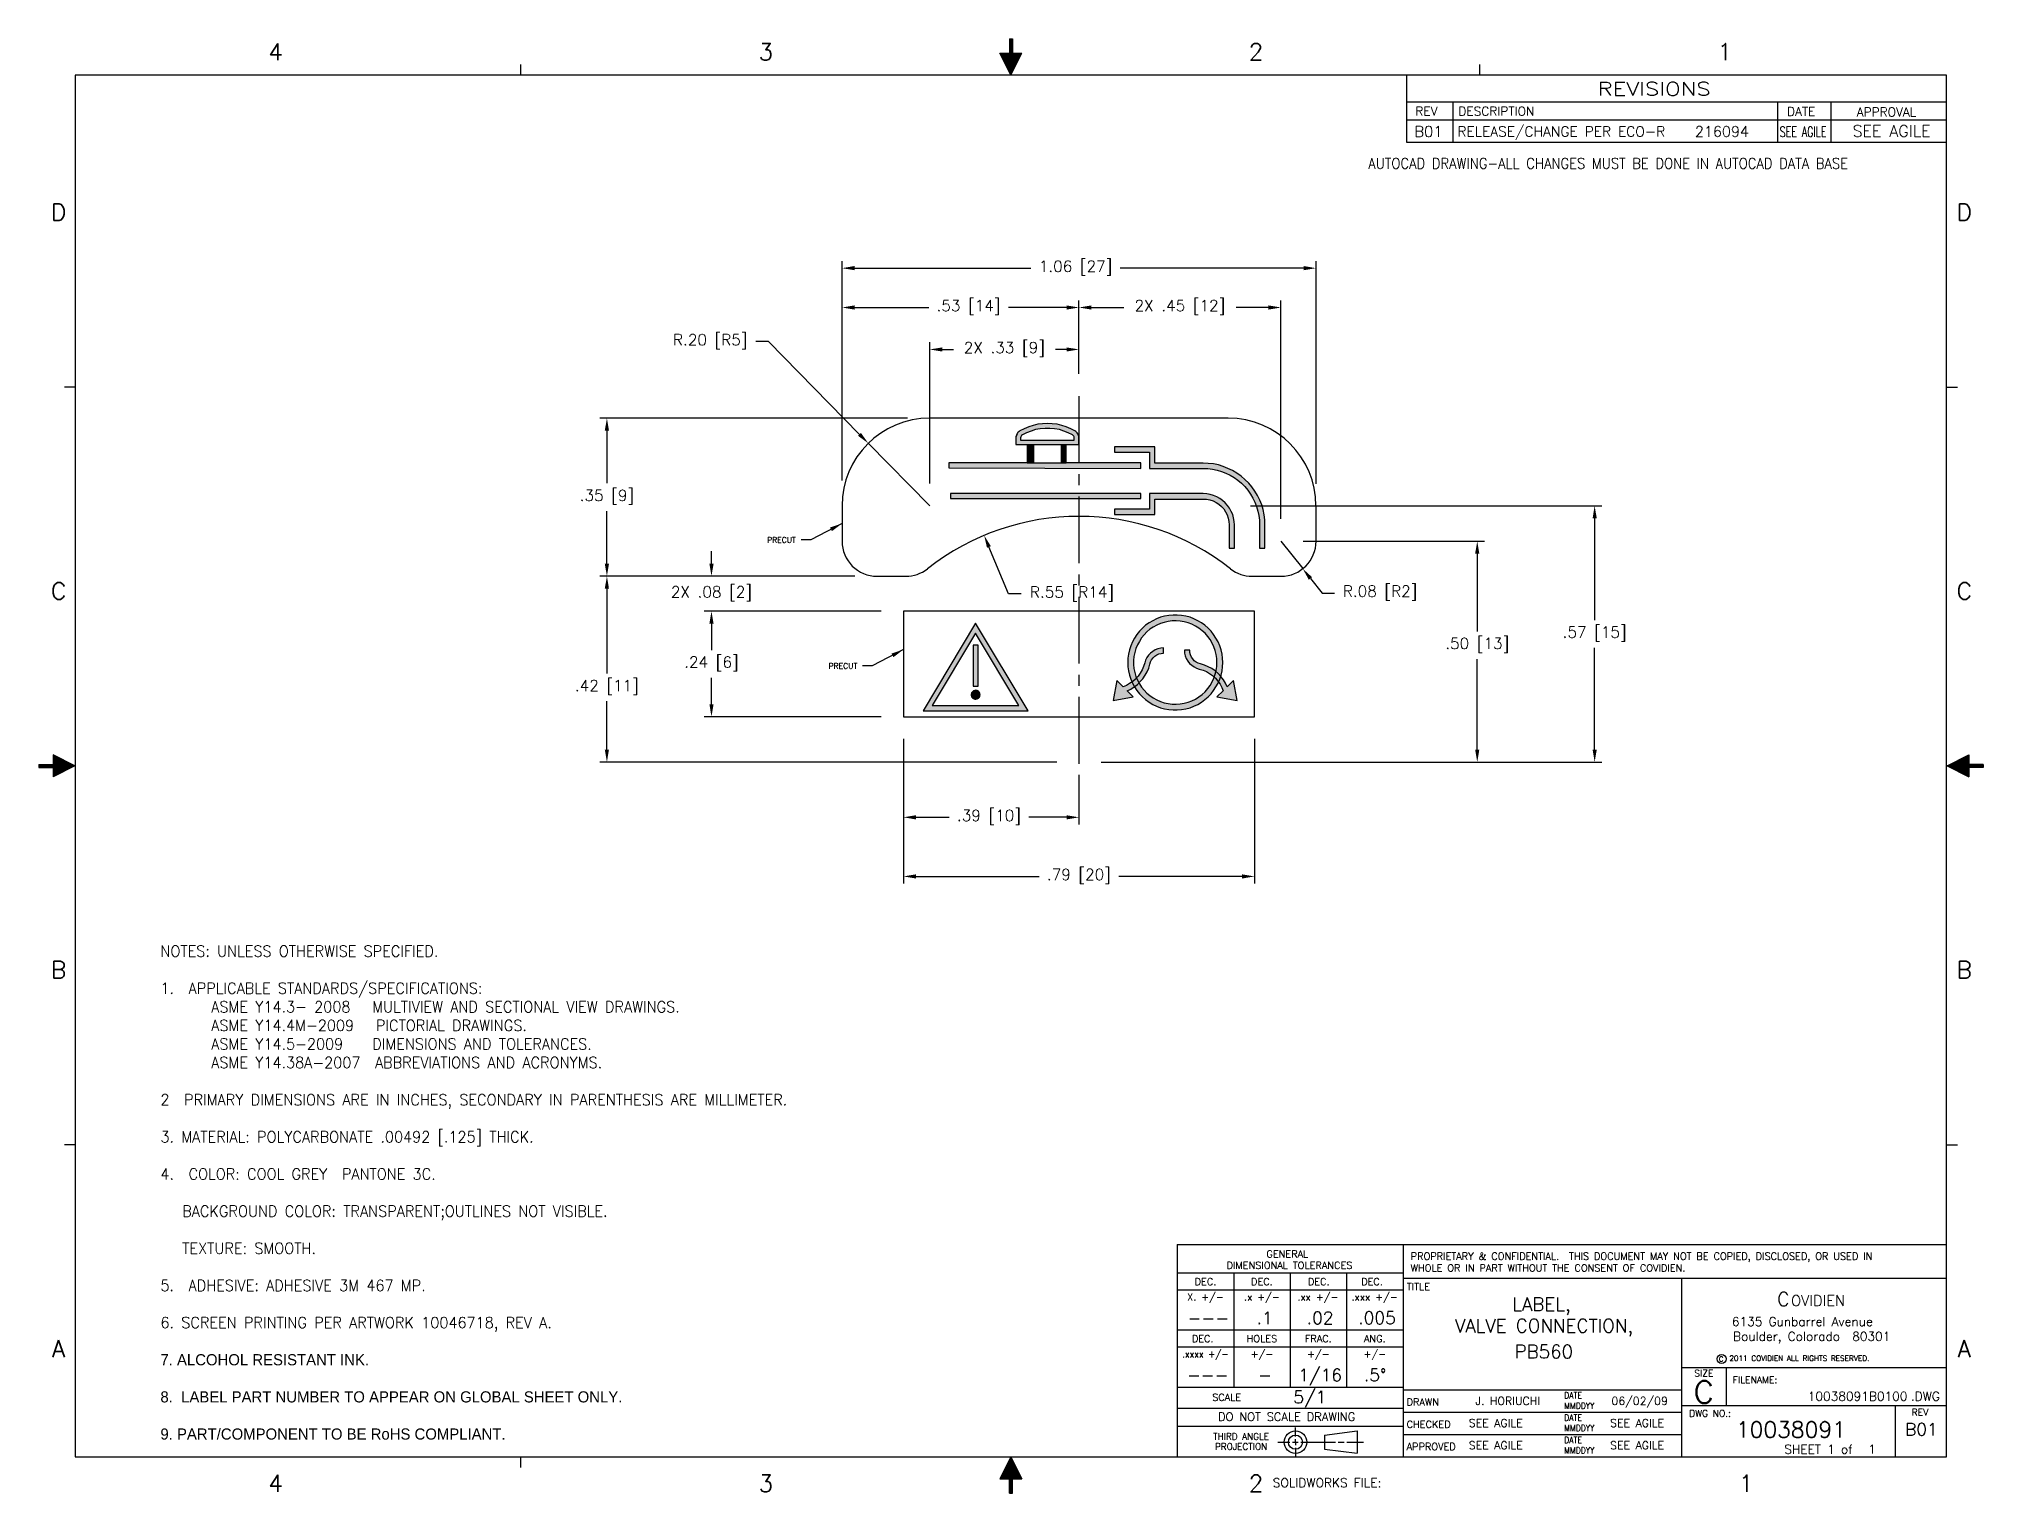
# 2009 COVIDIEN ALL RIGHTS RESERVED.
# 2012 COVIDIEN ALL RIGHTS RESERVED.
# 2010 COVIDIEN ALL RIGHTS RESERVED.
# Model space of a CAD drawing. Extents: x 0.1 to 21.9, y 0.3 to 16.7.
import ezdxf
from ezdxf.enums import TextEntityAlignment as Align

# ---------------------------------------------------------------- set-up
doc = ezdxf.new("R2010")
doc.units = 0
doc.header["$MEASUREMENT"] = 0
doc.header["$PDMODE"] = 2
doc.linetypes.add('CENTER2', pattern=[1.125, 0.75, -0.125, 0.125, -0.125])
doc.layers.get('0').update_dxf_attribs({"linetype": 'CONTINUOUS'})
doc.layers.get('Defpoints').update_dxf_attribs({"linetype": 'CONTINUOUS'})
for name, color, linetype in [('BRDR', 5, 'CONTINUOUS'), ('DIM', 7, 'CONTINUOUS'), ('H', 7, 'CONTINUOUS'), ('Notes', 7, 'CONTINUOUS'), ('OBJECT', 4, 'CONTINUOUS'), ('P', 7, 'CONTINUOUS'), ('Solidworks', 7, 'CONTINUOUS')]:
    doc.layers.add(name, color=color, linetype=linetype)
doc.styles.add('ROMANS', font='ROMANS.SHX')
doc.styles.add('SIMPLEX', font='SIMPLEX')
doc.styles.get("Standard").update_dxf_attribs({"font": 'ROMANS.SHX'})
doc.dimstyles.get("Standard").update_dxf_attribs({"dimtxt": 0.18, "dimasz": 0.18, "dimexe": 0.18, "dimexo": 0.0625, "dimgap": 0.09, "dimtad": 0, "dimtih": 1, "dimtoh": 1, "dimdec": 4, "dimzin": 0, "dimdsep": 46, "dimtxsty": 'Standard', "dimcen": 0.09, "dimadec": 0, "dimazin": 0, "dimtfac": 1, "dimtdec": 4, "dimtofl": 0, "dimtmove": 0, "dimatfit": 3, "dimfxl": 0, "dimtolj": 1, "dimtzin": 0, "dimarcsym": 0})

msp = doc.modelspace()

# ---------------------------------------------------------------- texts
at = {"char_height": 0.0625, "attachment_point": 6, "style": 'ROMANS'}
for insert in [(8.587, 11.036), (9.276, 9.622)]:
    msp.add_mtext('\\A1;PRECUT', dxfattribs=dict(at, insert=insert))
at = {"color": 7, "linetype": 'Continuous', "insert": (1.457, 6.485), "char_height": 0.12, "attachment_point": 1, "style": 'ROMANS'}
msp.add_mtext('{\\Fromans|c0;\\H1.0417x;\\W0.95;\\C256;NOTES: UNLESS OTHERWISE SPECIFIED.\\P\\P1.  APPLICABLE STANDARDS/SPECIFICATIONS:\\P       ASME Y14.3- 2008   MULTIVIEW AND SECTIONAL VIEW DRAWINGS.\\P       ASME Y14.4M-2009   PICTORIAL DRAWINGS.\\P       ASME Y14.5-2009    DIMENSIONS AND TOLERANCES.\\P       ASME Y14.38A-2007  ABBREVIATIONS AND ACRONYMS.\\P\\P2  PRIMARY DIMENSIONS ARE IN INCHES, SECONDARY IN PARENTHESIS ARE MILLIMETER.\\P\\P3. MATERIAL: POLYCARBONATE .00492 [.125] THICK.\\P\\P4.  COLOR: COOL GREY  PANTONE 3C.\\P\\P   BACKGROUND COLOR: TRANSPARENT;OUTLINES NOT VISIBLE.  \\P   \\P   TEXTURE: SMOOTH.\\P\\P5.  ADHESIVE: ADHESIVE 3M 467 MP.\\P\\P6. SCREEN PRINTING PER ARTWORK 10046718, REV A.\\P\\Fq:\\fonts\\romans|c0;\\W1;\\P7. ALCOHOL RESISTANT INK.\\P\\P8.  LABEL PART NUMBER TO APPEAR ON GLOBAL SHEET ONLY.\\P\\P9. PART/COMPONENT TO BE RoHS COMPLIANT.\\P\\P\\P\\H0.96x;      }', dxfattribs=at)

# ---------------------------------------------------------------- blocks, each defined once
blk = doc.blocks.new('*D5')
at = {"color": 0, "lineweight": -2}
for p, q in [((9.106, 11.701), (9.106, 14.165)), ((9.246, 14.085), (11.225, 14.085)), ((14.284, 14.085), (12.226, 14.085)), ((14.424, 11.667), (14.424, 14.165))]:
    blk.add_line(p, q, dxfattribs=at)
at = {"color": 0}
for points in [[(9.246, 14.109), (9.246, 14.062), (9.106, 14.085)], [(14.284, 14.109), (14.284, 14.062), (14.424, 14.085)]]:
    blk.add_solid(points, dxfattribs=at)
at = {"layer": 'Defpoints', "color": 0}
for p in [(14.424, 14.085), (9.106, 11.451), (14.424, 11.417)]:
    blk.add_point(p, dxfattribs=at)
at = {"color": 0, "insert": (11.726, 14.085), "char_height": 0.125, "attachment_point": 5, "style": 'ROMANS'}
blk.add_mtext('\\A1;1.06 [27]', dxfattribs=at)
blk = doc.blocks.new('*D6')
at = {"color": 0, "lineweight": -2}
for p, q in [((10.974, 10.43), (10.754, 10.957)), ((11.114, 10.43), (10.974, 10.43))]:
    blk.add_line(p, q, dxfattribs=at)
at = {"color": 0}
blk.add_solid([(10.775, 10.966), (10.732, 10.947), (10.7, 11.086)], dxfattribs=at)
at = {"layer": 'Defpoints', "color": 0}
for p in [(10.7, 11.086), (11.764, 8.544)]:
    blk.add_point(p, dxfattribs=at)
at = {"color": 0, "insert": (11.686, 10.43), "char_height": 0.125, "attachment_point": 5, "style": 'ROMANS'}
blk.add_mtext('\\A1;R.55 [R14]', dxfattribs=at)
blk = doc.blocks.new('*D7')
at = {"color": 0, "lineweight": -2}
for p, q in [((14.03, 11.022), (14.274, 10.714)), ((14.361, 10.604), (14.491, 10.44)), ((14.491, 10.44), (14.631, 10.44))]:
    blk.add_line(p, q, dxfattribs=at)
at = {"color": 0}
blk.add_solid([(14.379, 10.618), (14.343, 10.589), (14.274, 10.714)], dxfattribs=at)
at = {"layer": 'Defpoints', "color": 0}
for p in [(14.03, 11.022), (14.274, 10.714)]:
    blk.add_point(p, dxfattribs=at)
at = {"color": 0, "insert": (15.143, 10.44), "char_height": 0.125, "attachment_point": 5, "style": 'ROMANS'}
blk.add_mtext('\\A1;R.08 [R2]', dxfattribs=at)
blk = doc.blocks.new('*D8')
at = {"color": 0, "lineweight": -2}
for p, q in [((9.545, 10.236), (7.56, 10.236)), ((7.64, 10.096), (7.64, 9.8)), ((7.64, 9.193), (7.64, 9.49)), ((9.545, 9.053), (7.56, 9.053))]:
    blk.add_line(p, q, dxfattribs=at)
at = {"color": 0}
for points in [[(7.617, 10.096), (7.664, 10.096), (7.64, 10.236)], [(7.617, 9.193), (7.664, 9.193), (7.64, 9.053)]]:
    blk.add_solid(points, dxfattribs=at)
at = {"layer": 'Defpoints', "color": 0}
for p in [(7.64, 10.236), (9.795, 10.236), (9.795, 9.053)]:
    blk.add_point(p, dxfattribs=at)
at = {"color": 0, "insert": (7.64, 9.645), "char_height": 0.125, "attachment_point": 5, "style": 'ROMANS'}
blk.add_mtext('\\A1;.24 [6]', dxfattribs=at)
blk = doc.blocks.new('*D9')
at = {"color": 0, "lineweight": -2}
for p, q in [((9.795, 8.803), (9.795, 7.181)), ((13.734, 8.803), (13.734, 7.181)), ((9.935, 7.261), (11.316, 7.261)), ((13.594, 7.261), (12.21, 7.261))]:
    blk.add_line(p, q, dxfattribs=at)
at = {"color": 0}
for points in [[(9.935, 7.284), (9.935, 7.237), (9.795, 7.261)], [(13.594, 7.284), (13.594, 7.237), (13.734, 7.261)]]:
    blk.add_solid(points, dxfattribs=at)
at = {"layer": 'Defpoints', "color": 0}
for p in [(9.795, 9.053), (13.734, 9.053), (13.734, 7.261)]:
    blk.add_point(p, dxfattribs=at)
at = {"color": 0, "insert": (11.763, 7.261), "char_height": 0.125, "attachment_point": 5, "style": 'ROMANS'}
blk.add_mtext('\\A1;.79 [20]', dxfattribs=at)
blk = doc.blocks.new('*D10')
at = {"color": 0, "lineweight": -2}
for p, q in [((8.279, 13.261), (8.139, 13.261)), ((9.302, 12.22), (8.279, 13.261)), ((10.089, 11.418), (9.4, 12.12))]:
    blk.add_line(p, q, dxfattribs=at)
at = {"color": 0}
blk.add_solid([(9.318, 12.236), (9.285, 12.204), (9.4, 12.12)], dxfattribs=at)
at = {"layer": 'Defpoints', "color": 0}
for p in [(9.4, 12.12), (10.089, 11.418)]:
    blk.add_point(p, dxfattribs=at)
at = {"color": 0, "insert": (7.627, 13.261), "char_height": 0.125, "attachment_point": 5, "style": 'ROMANS'}
blk.add_mtext('\\A1;R.20 [R5]', dxfattribs=at)
blk = doc.blocks.new('*D11')
at = {"color": 0, "lineweight": -2}
for p, q in [((7.64, 10.769), (7.64, 10.909)), ((9.249, 10.629), (7.56, 10.629)), ((9.545, 10.236), (7.56, 10.236)), ((7.64, 10.096), (7.64, 9.956))]:
    blk.add_line(p, q, dxfattribs=at)
at = {"color": 0}
for points in [[(7.617, 10.769), (7.664, 10.769), (7.64, 10.629)], [(7.617, 10.096), (7.664, 10.096), (7.64, 10.236)]]:
    blk.add_solid(points, dxfattribs=at)
at = {"layer": 'Defpoints', "color": 0}
for p in [(7.64, 10.629), (9.499, 10.629), (9.795, 10.236)]:
    blk.add_point(p, dxfattribs=at)
at = {"color": 0, "insert": (7.64, 10.432), "char_height": 0.125, "attachment_point": 5, "style": 'ROMANS'}
blk.add_mtext('\\A1;2X .08 [2]', dxfattribs=at)
blk = doc.blocks.new('*D12')
at = {"color": 0, "lineweight": -2}
for p, q in [((9.106, 11.731), (9.106, 13.724)), ((9.246, 13.644), (10.078, 13.644)), ((11.624, 13.644), (10.972, 13.644)), ((11.764, 12.899), (11.764, 13.724))]:
    blk.add_line(p, q, dxfattribs=at)
at = {"color": 0}
for points in [[(9.246, 13.667), (9.246, 13.62), (9.106, 13.644)], [(11.624, 13.667), (11.624, 13.62), (11.764, 13.644)]]:
    blk.add_solid(points, dxfattribs=at)
at = {"layer": 'Defpoints', "color": 0}
for p in [(9.106, 13.644), (11.764, 12.649), (9.106, 11.481)]:
    blk.add_point(p, dxfattribs=at)
at = {"color": 0, "insert": (10.525, 13.644), "char_height": 0.125, "attachment_point": 5, "style": 'ROMANS'}
blk.add_mtext('\\A1;.53 [14]', dxfattribs=at)
blk = doc.blocks.new('*D13')
at = {"color": 0, "lineweight": -2}
for p, q in [((9.249, 10.629), (6.387, 10.629)), ((6.467, 10.489), (6.467, 9.536)), ((6.467, 8.684), (6.467, 9.226)), ((11.514, 8.544), (6.387, 8.544))]:
    blk.add_line(p, q, dxfattribs=at)
at = {"color": 0}
for points in [[(6.443, 10.489), (6.49, 10.489), (6.467, 10.629)], [(6.443, 8.684), (6.49, 8.684), (6.467, 8.544)]]:
    blk.add_solid(points, dxfattribs=at)
at = {"layer": 'Defpoints', "color": 0}
for p in [(9.499, 10.629), (6.467, 8.544), (11.764, 8.544)]:
    blk.add_point(p, dxfattribs=at)
at = {"color": 0, "insert": (6.467, 9.381), "char_height": 0.125, "attachment_point": 5, "style": 'ROMANS'}
blk.add_mtext('\\A1;.42 [11]', dxfattribs=at)
blk = doc.blocks.new('*D14')
at = {"color": 0, "lineweight": -2}
for p, q in [((9.839, 12.402), (6.387, 12.402)), ((6.467, 12.262), (6.467, 11.671)), ((6.467, 10.769), (6.467, 11.36)), ((9.124, 10.629), (6.387, 10.629))]:
    blk.add_line(p, q, dxfattribs=at)
at = {"color": 0}
for points in [[(6.443, 12.262), (6.49, 12.262), (6.467, 12.402)], [(6.443, 10.769), (6.49, 10.769), (6.467, 10.629)]]:
    blk.add_solid(points, dxfattribs=at)
at = {"layer": 'Defpoints', "color": 0}
for p in [(6.467, 12.402), (10.089, 12.402), (9.374, 10.629)]:
    blk.add_point(p, dxfattribs=at)
at = {"color": 0, "insert": (6.467, 11.515), "char_height": 0.125, "attachment_point": 5, "style": 'ROMANS'}
blk.add_mtext('\\A1;.35 [9]', dxfattribs=at)
blk = doc.blocks.new('*D15')
at = {"color": 0, "lineweight": -2}
for p, q in [((9.795, 8.803), (9.795, 7.844)), ((11.764, 8.294), (11.764, 7.844)), ((9.935, 7.924), (10.307, 7.924)), ((11.624, 7.924), (11.2, 7.924))]:
    blk.add_line(p, q, dxfattribs=at)
at = {"color": 0}
for points in [[(9.935, 7.947), (9.935, 7.9), (9.795, 7.924)], [(11.624, 7.947), (11.624, 7.9), (11.764, 7.924)]]:
    blk.add_solid(points, dxfattribs=at)
at = {"layer": 'Defpoints', "color": 0}
for p in [(9.795, 9.053), (11.764, 8.544), (11.764, 7.924)]:
    blk.add_point(p, dxfattribs=at)
at = {"color": 0, "insert": (10.754, 7.924), "char_height": 0.125, "attachment_point": 5, "style": 'ROMANS'}
blk.add_mtext('\\A1;.39 [10]', dxfattribs=at)
blk = doc.blocks.new('*D22')
at = {"color": 0, "lineweight": -2}
for p, q in [((14.28, 11.022), (16.313, 11.022)), ((16.233, 10.882), (16.233, 10.01)), ((16.233, 8.684), (16.233, 9.699)), ((12.014, 8.544), (16.313, 8.544))]:
    blk.add_line(p, q, dxfattribs=at)
at = {"color": 0}
for points in [[(16.209, 10.882), (16.256, 10.882), (16.233, 11.022)], [(16.209, 8.684), (16.256, 8.684), (16.233, 8.544)]]:
    blk.add_solid(points, dxfattribs=at)
at = {"layer": 'Defpoints', "color": 0}
for p in [(14.03, 11.022), (16.233, 11.022), (11.764, 8.544)]:
    blk.add_point(p, dxfattribs=at)
at = {"color": 0, "insert": (16.233, 9.854), "char_height": 0.125, "attachment_point": 5, "style": 'ROMANS'}
blk.add_mtext('\\A1;.50 [13]', dxfattribs=at)
blk = doc.blocks.new('*D23')
at = {"color": 0, "lineweight": -2}
for p, q in [((13.689, 11.418), (17.63, 11.418)), ((17.55, 11.278), (17.55, 10.136)), ((17.55, 8.684), (17.55, 9.826)), ((12.014, 8.544), (17.63, 8.544))]:
    blk.add_line(p, q, dxfattribs=at)
at = {"color": 0}
for points in [[(17.527, 11.278), (17.574, 11.278), (17.55, 11.418)], [(17.527, 8.684), (17.574, 8.684), (17.55, 8.544)]]:
    blk.add_solid(points, dxfattribs=at)
at = {"layer": 'Defpoints', "color": 0}
for p in [(13.439, 11.418), (17.55, 11.418), (11.764, 8.544)]:
    blk.add_point(p, dxfattribs=at)
at = {"color": 0, "insert": (17.55, 9.981), "char_height": 0.125, "attachment_point": 5, "style": 'ROMANS'}
blk.add_mtext('\\A1;.57 [15]', dxfattribs=at)
blk = doc.blocks.new('*D24')
at = {"color": 0, "lineweight": -2}
for p, q in [((10.089, 11.668), (10.089, 13.253)), ((10.229, 13.173), (10.355, 13.173)), ((11.624, 13.173), (11.499, 13.173)), ((11.764, 12.899), (11.764, 13.253))]:
    blk.add_line(p, q, dxfattribs=at)
at = {"color": 0}
for points in [[(10.229, 13.196), (10.229, 13.15), (10.089, 13.173)], [(11.624, 13.196), (11.624, 13.15), (11.764, 13.173)]]:
    blk.add_solid(points, dxfattribs=at)
at = {"layer": 'Defpoints', "color": 0}
for p in [(11.764, 13.173), (11.764, 12.649), (10.089, 11.418)]:
    blk.add_point(p, dxfattribs=at)
at = {"color": 0, "insert": (10.927, 13.173), "char_height": 0.125, "attachment_point": 5, "style": 'ROMANS'}
blk.add_mtext('\\A1;2X .33 [9]', dxfattribs=at)
blk = doc.blocks.new('*D25')
at = {"color": 0, "lineweight": -2}
for p, q in [((11.764, 12.899), (11.764, 13.724)), ((11.904, 13.644), (12.266, 13.644)), ((13.89, 13.644), (13.528, 13.644)), ((14.03, 11.272), (14.03, 13.724))]:
    blk.add_line(p, q, dxfattribs=at)
at = {"color": 0}
for points in [[(11.904, 13.667), (11.904, 13.62), (11.764, 13.644)], [(13.89, 13.667), (13.89, 13.62), (14.03, 13.644)]]:
    blk.add_solid(points, dxfattribs=at)
at = {"layer": 'Defpoints', "color": 0}
for p in [(11.764, 13.644), (11.764, 12.649), (14.03, 11.022)]:
    blk.add_point(p, dxfattribs=at)
at = {"color": 0, "insert": (12.897, 13.644), "char_height": 0.125, "attachment_point": 5, "style": 'ROMANS'}
blk.add_mtext('\\A1;2X .45 [12]', dxfattribs=at)
blk = doc.blocks.new('AROW')
at = {"layer": 'BRDR'}
for p, q in [((0, 0), (-0.077, 0.15)), ((-0.077, 0.15), (-0.01, 0.15)), ((-0.01, 0.25), (-0.01, 0.15)), ((-0.01, 0.25), (0.01, 0.25)), ((0, 0.19), (0, 0)), ((0, 0), (0, 0.19)), ((0, 0), (0.077, 0.15)), ((0.01, 0.25), (0.01, 0.15)), ((0.01, 0.15), (0.077, 0.15))]:
    blk.add_line(p, q, dxfattribs=at)
for points in [[(-0.077, 0.15), (0, 0), (-0.01, 0.15)], [(-0.01, 0.25), (0.01, 0.25), (0.01, 0.15)], [(-0.01, 0.25), (-0.01, 0.15), (0.01, 0.15)], [(0.077, 0.15), (0, 0), (-0.01, 0.15)]]:
    blk.add_solid(points, dxfattribs=at)
blk = doc.blocks.new('Covidien-C1_')
at = {"layer": 'DIM', "color": 5}
for p, q in [((15.4, 3.13), (15.4, 0.75)), ((15.4, 1.5), (18.525, 1.5))]:
    blk.add_line(p, q, dxfattribs=at)
at = {"layer": 'DIM'}
for p, q in [((13.994, 0.913), (14.13, 0.913)), ((14.16, 0.913), (14.225, 0.913)), ((14.193, 0.976), (14.193, 1.079)), ((14.193, 0.913), (14.193, 0.946)), ((14.193, 0.913), (14.193, 0.881)), ((14.255, 0.913), (14.644, 0.913)), ((14.52, 0.993), (14.884, 1.039)), ((14.52, 0.993), (14.52, 0.834)), ((14.673, 0.913), (14.739, 0.913)), ((14.769, 0.913), (14.958, 0.913)), ((14.884, 1.039), (14.884, 0.788)), ((14.193, 0.851), (14.193, 0.748)), ((14.52, 0.834), (14.884, 0.788))]:
    blk.add_line(p, q, dxfattribs=at)
at = {"layer": 'DIM', "color": 7}
blk.add_circle((18.975, 1.847), 0.05, dxfattribs=at)
at = {"layer": 'DIM'}
for radius in [0.126, 0.0796]:
    blk.add_circle((14.193, 0.913), radius, dxfattribs=at)
at = {"layer": 'OBJECT', "color": 5}
for p, q in [((5.5, 16.25), (5.5, 16.37)), ((16.26, 16.25), (16.26, 16.37)), ((16.26, 16.25), (16.26, 16.37)), ((0.5, 16.25), (0.5, 0.75)), ((21.5, 16.25), (0.5, 16.25)), ((15.44, 16.25), (15.44, 15.5)), ((21.5, 0.75), (21.5, 16.25)), ((15.44, 15.95), (21.5, 15.95)), ((15.957, 15.95), (15.957, 15.5)), ((19.601, 15.95), (19.601, 15.5)), ((20.201, 15.95), (20.201, 15.5)), ((15.44, 15.75), (21.5, 15.75)), ((15.44, 15.5), (21.5, 15.5)), ((0.5, 12.75), (0.38, 12.75)), ((21.5, 12.75), (21.62, 12.75)), ((0.5, 4.25), (0.38, 4.25)), ((21.5, 4.25), (21.62, 4.25)), ((12.867, 3.13), (21.5, 3.13)), ((12.867, 3.13), (12.867, 0.75)), ((12.867, 2.812), (15.4, 2.812)), ((12.867, 2.622), (15.4, 2.622)), ((13.5, 2.812), (13.5, 1.532)), ((13.5, 2.812), (13.5, 1.532)), ((14.133, 2.812), (14.133, 1.532)), ((14.767, 2.812), (14.767, 1.532)), ((21.5, 2.75), (15.4, 2.75)), ((18.525, 2.75), (18.525, 0.75)), ((12.867, 2.172), (15.4, 2.172)), ((12.867, 1.982), (15.4, 1.982)), ((18.525, 1.75), (21.5, 1.75)), ((19.025, 1.75), (19.025, 1.325)), ((12.867, 1.532), (15.4, 1.532)), ((18.525, 1.325), (21.5, 1.325)), ((20.925, 0.75), (20.925, 1.323)), ((12.867, 1.296), (15.4, 1.296)), ((12.867, 1.093), (15.4, 1.093)), ((15.4, 1.25), (18.525, 1.25)), ((15.4, 1), (18.525, 1)), ((0.5, 0.75), (21.5, 0.75)), ((5.5, 0.63), (5.5, 0.75))]:
    blk.add_line(p, q, dxfattribs=at)
at = {"layer": 'OBJECT', "color": 5, "xscale": 1.608466899655079, "yscale": 1.608466899655079, "zscale": 1.608466899655079}
blk.add_blockref('AROW', (11, 16.255), dxfattribs=at)
at = {"layer": 'OBJECT', "color": 5, "yscale": 1.608466899655079, "zscale": 1.608466899655079}
for p, xscale, rotation in [((0.495, 8.5), -1.608466899655079, 90), ((21.507, 8.5), 1.608466899655079, 270), ((11, 0.744), -1.608466899655079, 180)]:
    blk.add_blockref('AROW', p, dxfattribs=dict(at, xscale=xscale, rotation=rotation))
at = {"color": 7, "style": 'ROMANS'}
for s, height, p in [('C', 0.156, (19.598, 2.441)), ('OVIDIEN', 0.12, (19.754, 2.441))]:
    blk.add_text(s, height=height, dxfattribs=at).set_placement(p)
at = {"layer": 'DIM', "style": 'SIMPLEX', "width": 1.25}
blk.add_text('REVISIONS', height=0.15, dxfattribs=at).set_placement((18.218, 16.021), align=Align.CENTER)
at = {"layer": 'DIM'}
for s, height, style, p in [('REV', 0.1, 'SIMPLEX', (15.539, 15.796)), ('DESCRIPTION', 0.1, 'SIMPLEX', (16.021, 15.796)), ('DATE', 0.1, 'SIMPLEX', (19.709, 15.793)), ('APPROVAL', 0.1, 'SIMPLEX', (20.49, 15.787)), ('RELEASE/CHANGE PER ECO-R', 0.11333, 'ROMANS', (16.01, 15.561)), ('6135 Gunbarrel Avenue', 0.1, 'ROMANS', (19.09, 2.216)), ('Boulder, Colorado  80301', 0.1, 'ROMANS', (19.103, 2.05))]:
    blk.add_text(s, height=height, dxfattribs=dict(at, style=style)).set_placement(p)
at = {"layer": 'DIM', "color": 7, "style": 'SIMPLEX'}
for s, height, p in [('GENERAL', 0.08, (14.102, 2.985)), ('DIMENSIONAL TOLERANCES', 0.08, (14.126, 2.858)), ('DEC.', 0.08, (13.183, 2.675)), ('DEC.', 0.08, (13.817, 2.675)), ('DEC.', 0.08, (14.454, 2.675)), ('DEC.', 0.08, (15.052, 2.675)), ('X. +/-', 0.08, (13.183, 2.503)), ('.x +/-', 0.08, (13.817, 2.503)), ('.xx +/-', 0.08, (14.445, 2.503)), ('.xxx +/-', 0.08, (15.082, 2.503)), ('DEC.', 0.08, (13.152, 2.035)), ('HOLES', 0.08, (13.817, 2.035)), ('FRAC.', 0.08, (14.45, 2.035)), ('ANG.', 0.08, (15.083, 2.035)), ('+/-', 0.08, (13.817, 1.863)), ('+/-', 0.08, (14.45, 1.863)), ('+/-', 0.08, (15.083, 1.863)), ('SCALE', 0.08, (13.421, 1.376)), ('DO NOT SCALE DRAWING', 0.09439, (14.094, 1.152)), ('DWG NO.:', 0.075, (18.845, 1.199)), ('REV', 0.075, (21.201, 1.211)), ('THIRD ANGLE', 0.0728, (13.583, 0.941)), ('PROJECTION', 0.0728, (13.583, 0.828))]:
    blk.add_text(s, height=height, dxfattribs=at).set_placement(p, align=Align.CENTER)
at = {"layer": 'DIM', "color": 7}
for s, height, style, p in [('TITLE', 0.08, 'SIMPLEX', (15.442, 2.617)), ('C', 0.058, 'ROMANS', (18.944, 1.817)), ('2011 COVIDIEN ALL RIGHTS RESERVED.', 0.06, 'ROMANS', (19.062, 1.824)), ('FILENAME:', 0.075, 'SIMPLEX', (19.1, 1.575)), ('DRAWN', 0.08, 'SIMPLEX', (15.44, 1.324)), ('CHECKED', 0.08, 'SIMPLEX', (15.44, 1.074)), ('APPROVED', 0.08, 'SIMPLEX', (15.44, 0.824)), ('SHEET 1 of', 0.1, 'SIMPLEX', (19.679, 0.784))]:
    blk.add_text(s, height=height, dxfattribs=dict(at, style=style)).set_placement(p)
at = {"layer": 'DIM', "color": 7, "style": 'SIMPLEX', "width": 0.9}
blk.add_text('.xxxx +/-', height=0.08, dxfattribs=at).set_placement((13.182, 1.863), align=Align.CENTER)
at = {"layer": 'DIM', "color": 7, "style": 'SIMPLEX'}
blk.add_text('SIZE', height=0.075, dxfattribs=at).set_placement((18.775, 1.687), align=Align.MIDDLE_CENTER)
at = {"layer": 'DIM'}
blk.add_text('.DWG', height=0.1, dxfattribs=at).set_placement((21.098, 1.378))
at = {"layer": 'DIM', "insert": (15.01, 15.32), "char_height": 0.12, "width": 7.87818, "attachment_point": 1}
blk.add_mtext('{\\Fromans|c0;\\W0.9;AUTOCAD DRAWING-ALL CHANGES MUST BE DONE IN AUTOCAD DATA BASE}', dxfattribs=at)
at = {"layer": 'DIM', "color": 1, "insert": (15.486, 3.04), "char_height": 0.08, "width": 5.963, "attachment_point": 1, "style": 'ROMANS'}
blk.add_mtext('PROPRIETARY & CONFIDENTIAL.  THIS DOCUMENT MAY NOT BE COPIED, DISCLOSED, OR USED IN WHOLE OR IN PART WITHOUT THE CONSENT OF COVIDIEN.', dxfattribs=at)
at = {"layer": 'DIM'}
for tag, height, style, p in [('REV', 0.121, 'ROMANS', (15.686, 15.558)), ('TITLE_1', 0.15, 'SIMPLEX', (16.953, 2.386)), ('XTOL', 0.14, 'SIMPLEX', (13.216, 2.237)), ('DTOL_X', 0.14, 'SIMPLEX', (13.847, 2.237)), ('DTOL_XX', 0.14, 'SIMPLEX', (14.47, 2.237)), ('DTOL_XXX', 0.14, 'SIMPLEX', (15.109, 2.239)), ('TITLE_2', 0.15, 'SIMPLEX', (16.983, 2.145)), ('TITLE_3', 0.15, 'SIMPLEX', (16.98, 1.854)), ('TITLE_4', 0.15, 'SIMPLEX', (16.982, 1.607)), ('DTOL_XXXX', 0.14, 'SIMPLEX', (13.209, 1.599)), ('HTOL', 0.14, 'SIMPLEX', (13.85, 1.597)), ('FTOL', 0.14, 'SIMPLEX', (14.469, 1.597)), ('ATOL', 0.14, 'SIMPLEX', (15.087, 1.597)), ('D_SCALE', 0.14, 'SIMPLEX', (14.355, 1.349)), ('DWG-NO', 0.18, 'ROMANS', (19.752, 0.964))]:
    blk.add_attdef(tag, text='', height=height, dxfattribs=dict(at, style=style)).set_placement(p, align=Align.CENTER)
for tag, p, height, style in [('ECO#', (18.675, 15.559), 0.118, 'ROMANS'), ('INITIALS', (20.444, 15.558), 0.13, 'ROMANS'), ('DRAWN_BY', (16.151, 1.331), 0.09, 'SIMPLEX'), ('D_DATE', (17.739, 1.331), 0.09, 'SIMPLEX'), ('CHECKED', (16.138, 1.083), 0.09, 'ROMANS'), ('C_DATE', (17.724, 1.083), 0.09, 'ROMANS'), ('APPROVED', (16.138, 0.833), 0.09, 'ROMANS'), ('A_DATE', (17.724, 0.833), 0.09, 'ROMANS'), ('SHT_NO', (20.621, 0.785), 0.1, 'SIMPLEX')]:
    blk.add_attdef(tag, p, '', height=height, dxfattribs=dict(at, style=style))
at = {"layer": 'DIM', "style": 'ROMANS', "width": 1.322316}
blk.add_attdef('DATE', text='', height=0.116, dxfattribs=at).set_placement((19.627, 15.557), (20.152, 15.557), align=Align.FIT)
at = {"layer": 'DIM', "style": 'ROMANS'}
blk.add_attdef('ACAD_REF', text='', height=0.1, dxfattribs=at).set_placement((21.06, 1.378), align=Align.RIGHT)
at = {"layer": 'DIM', "color": 7, "style": 'ROMANS'}
blk.add_attdef('REV', text='', height=0.14, dxfattribs=at).set_placement((21.216, 0.987), align=Align.CENTER)
at = {"layer": 'Notes', "char_height": 0.07, "width": 0.48219, "attachment_point": 1, "style": 'ROMANS'}
for insert in [(17.208, 1.473), (17.208, 1.223), (17.208, 0.973)]:
    blk.add_mtext('{\\W0.9;DATE\\PMMDDYY}', dxfattribs=dict(at, insert=insert))
at = {"layer": 'OBJECT', "color": 5, "style": 'SIMPLEX'}
for s, p in [('4', (2.75, 16.417)), ('3', (8.25, 16.417)), ('2', (13.75, 16.417)), ('1', (19.009, 16.417)), ('D', (0.315, 14.618)), ('D', (21.698, 14.618)), ('C', (0.315, 10.368)), ('C', (21.698, 10.368)), ('B', (0.315, 6.118)), ('B', (21.698, 6.118)), ('A', (0.315, 1.868)), ('A', (21.698, 1.868)), ('4', (2.75, 0.355)), ('3', (8.25, 0.355)), ('2', (13.75, 0.355)), ('1', (19.25, 0.355))]:
    blk.add_text(s, height=0.19, dxfattribs=at).set_placement(p, align=Align.CENTER)
at = {"layer": 'OBJECT', "color": 7, "style": 'ROMANS'}
blk.add_text('C', height=0.25, dxfattribs=at).set_placement((18.775, 1.475), align=Align.MIDDLE_CENTER)
at = {"layer": 'Solidworks', "insert": (13.939, 0.508), "char_height": 0.1, "width": 1.36201, "attachment_point": 1, "style": 'ROMANS'}
blk.add_mtext('SOLIDWORKS FILE:', dxfattribs=at)
at = {"layer": 'Solidworks', "style": 'ROMANS'}
blk.add_attdef('SOLIDWORKS:', (15.35, 0.407), '', height=0.1, dxfattribs=at)

# ---------------------------------------------------------------- dimensions: what is measured, and where the dimension line sits
for base, p1, p2, picture, middle in [((14.424, 14.085), (9.106, 11.451), (14.424, 11.417), '*D5', (11.726, 14.085)), ((9.106, 13.644), (11.764, 12.649), (9.106, 11.481), '*D12', (10.525, 13.644)), ((13.734, 7.261), (9.795, 9.053), (13.734, 9.053), '*D9', (11.763, 7.261)), ((11.764, 7.924), (9.795, 9.053), (11.764, 8.544), '*D15', (10.754, 7.924))]:
    dim = msp.add_linear_dim(base=base, p1=p1, p2=p2, dimstyle='Standard', override={"dimtxt": 0.125, "dimasz": 0.14, "dimexe": 0.08, "dimexo": 0.25, "dimgap": 0.06, "dimdec": 2, "dimlfac": 0.2, "dimzin": 4, "dimtxsty": 'ROMANS', "dimcen": 0.0875, "dimdle": 0.35, "dimtdec": 2, "dimatfit": 0, "dimtzin": 4})
    dim.commit()
    dim.dimension.update_dxf_attribs({"geometry": picture, "text_midpoint": middle, "dimtype": 160})
for base, p1, p2, picture, middle in [((11.764, 13.644), (14.03, 11.022), (11.764, 12.649), '*D25', (12.897, 13.644)), ((11.7643, 13.1728), (10.0894, 11.4179), (11.7643, 12.6488), '*D24', (10.9268, 13.1728))]:
    dim = msp.add_linear_dim(base=base, p1=p1, p2=p2, dimstyle='Standard', override={"dimtxt": 0.125, "dimasz": 0.14, "dimexe": 0.08, "dimexo": 0.25, "dimgap": 0.06, "dimdec": 2, "dimlfac": 0.2, "dimzin": 4, "dimpost": '2X <>', "dimtxsty": 'ROMANS', "dimcen": 0.0875, "dimdle": 0.35, "dimtdec": 2, "dimatfit": 0, "dimtzin": 4})
    dim.commit()
    dim.dimension.update_dxf_attribs({"geometry": picture, "text_midpoint": middle})
for center, mpoint, override, picture, middle in [((10.089, 11.418), (9.4, 12.12), {"dimtxt": 0.125, "dimasz": 0.14, "dimexe": 0.08, "dimexo": 0.25, "dimgap": 0.06, "dimdec": 2, "dimlfac": 0.2, "dimzin": 4, "dimtxsty": 'ROMANS', "dimcen": 0.0875, "dimdle": 0.35, "dimtdec": 2, "dimtofl": 1, "dimatfit": 0, "dimtzin": 4}, '*D10', (7.627, 13.261)), ((11.764, 8.544), (10.7, 11.086), {"dimtxt": 0.125, "dimasz": 0.14, "dimexe": 0.08, "dimexo": 0.25, "dimgap": 0.06, "dimdec": 2, "dimlfac": 0.2, "dimzin": 4, "dimtxsty": 'ROMANS', "dimcen": 0.044, "dimdle": 0.35, "dimtdec": 2, "dimtmove": 1, "dimatfit": 0, "dimtzin": 4}, '*D6', (10.974, 10.43)), ((14.03, 11.022), (14.274, 10.714), {"dimtxt": 0.125, "dimasz": 0.14, "dimexe": 0.08, "dimexo": 0.25, "dimgap": 0.06, "dimdec": 2, "dimlfac": 0.2, "dimzin": 4, "dimtxsty": 'ROMANS', "dimcen": 0.0875, "dimdle": 0.35, "dimtdec": 2, "dimtofl": 1, "dimatfit": 0, "dimtzin": 4}, '*D7', (15.143, 10.44))]:
    dim = msp.add_radius_dim(center=center, mpoint=mpoint, dimstyle='Standard', override=override)
    dim.commit()
    dim.dimension.update_dxf_attribs({"geometry": picture, "text_midpoint": middle, "dimtype": 164})
for base, p1, p2, picture, middle in [((6.467, 12.402), (9.374, 10.629), (10.089, 12.402), '*D14', (6.467, 11.515)), ((17.55, 11.418), (11.764, 8.544), (13.439, 11.418), '*D23', (17.55, 9.981)), ((7.64, 10.236), (9.795, 9.053), (9.795, 10.236), '*D8', (7.64, 9.645))]:
    dim = msp.add_linear_dim(base=base, p1=p1, p2=p2, angle=90, dimstyle='Standard', override={"dimtxt": 0.125, "dimasz": 0.14, "dimexe": 0.08, "dimexo": 0.25, "dimgap": 0.06, "dimdec": 2, "dimlfac": 0.2, "dimzin": 4, "dimtxsty": 'ROMANS', "dimcen": 0.0875, "dimdle": 0.35, "dimtdec": 2, "dimatfit": 0, "dimtzin": 4})
    dim.commit()
    dim.dimension.update_dxf_attribs({"geometry": picture, "text_midpoint": middle})
for base, p1, p2, override, picture, middle in [((7.64, 10.629), (9.795, 10.236), (9.499, 10.629), {"dimtxt": 0.125, "dimasz": 0.14, "dimexe": 0.08, "dimexo": 0.25, "dimgap": 0.06, "dimdec": 2, "dimlfac": 0.2, "dimzin": 4, "dimpost": '2X <>', "dimtxsty": 'ROMANS', "dimcen": 0.0875, "dimdle": 0.35, "dimtdec": 2, "dimatfit": 0, "dimtzin": 4}, '*D11', (7.64, 10.432)), ((16.233, 11.022), (11.764, 8.544), (14.03, 11.022), {"dimtxt": 0.125, "dimasz": 0.14, "dimexe": 0.08, "dimexo": 0.25, "dimgap": 0.06, "dimdec": 2, "dimlfac": 0.2, "dimzin": 4, "dimtxsty": 'ROMANS', "dimcen": 0.0875, "dimdle": 0.35, "dimtdec": 2, "dimatfit": 0, "dimtzin": 4}, '*D22', (16.233, 9.854)), ((6.467, 8.544), (9.499, 10.629), (11.764, 8.544), {"dimtxt": 0.125, "dimasz": 0.14, "dimexe": 0.08, "dimexo": 0.25, "dimgap": 0.06, "dimdec": 2, "dimlfac": 0.2, "dimzin": 4, "dimtxsty": 'ROMANS', "dimcen": 0.0875, "dimdle": 0.35, "dimtdec": 2, "dimatfit": 0, "dimtzin": 4}, '*D13', (6.467, 9.381))]:
    dim = msp.add_linear_dim(base=base, p1=p1, p2=p2, angle=90, dimstyle='Standard', override=override)
    dim.commit()
    dim.dimension.update_dxf_attribs({"geometry": picture, "text_midpoint": middle, "dimtype": 160})

# ---------------------------------------------------------------- hatches: boundary and pattern name
h = msp.add_hatch(color=256)
h.paths.add_polyline_path([(11.568, 12.105), (11.62, 12.105), (11.763, 12.105), (11.763, 12.183), (11.763, 12.195), (11.759, 12.206), (11.756, 12.216), (11.75, 12.227), (11.745, 12.237), (11.737, 12.246), (11.728, 12.253), (11.719, 12.26), (11.671, 12.284), (11.62, 12.305), (11.57, 12.32), (11.518, 12.333), (11.464, 12.34), (11.41, 12.341), (11.356, 12.34), (11.302, 12.333), (11.25, 12.32), (11.2, 12.305), (11.149, 12.284), (11.101, 12.26), (11.092, 12.253), (11.083, 12.246), (11.075, 12.237), (11.07, 12.227), (11.064, 12.216), (11.061, 12.206), (11.057, 12.195), (11.057, 12.183), (11.057, 12.105), (11.181, 12.105), (11.252, 12.105)])
h.paths.add_polyline_path([(11.109, 12.183), (11.109, 12.157), (11.71, 12.157), (11.71, 12.183), (11.709, 12.192), (11.705, 12.201), (11.7, 12.208), (11.691, 12.215), (11.644, 12.239), (11.594, 12.258), (11.544, 12.274), (11.49, 12.282), (11.436, 12.287), (11.384, 12.287), (11.33, 12.282), (11.276, 12.274), (11.226, 12.258), (11.175, 12.239), (11.129, 12.215), (11.12, 12.208), (11.115, 12.201), (11.111, 12.192)], flags=16)
for points in [[(11.181, 12.105), (11.252, 12.105), (11.252, 11.902), (11.181, 11.902)], [(11.568, 12.105), (11.62, 12.105), (11.62, 11.902), (11.568, 11.902)], [(11.568, 11.902), (11.62, 11.902), (12.457, 11.902), (12.457, 11.839), (10.305, 11.843), (10.305, 11.902), (11.181, 11.902), (11.252, 11.902)]]:
    msp.add_hatch(color=256).paths.add_polyline_path(points)
at = {"layer": 'H', "linetype": 'Continuous'}
for points in [[(12.615, 11.898), (12.615, 12.079), (12.162, 12.079), (12.162, 12.02), (12.556, 12.02), (12.556, 11.839), (13.157, 11.839), (13.182, 11.838), (13.206, 11.838), (13.23, 11.834), (13.255, 11.831), (13.279, 11.827), (13.301, 11.822), (13.326, 11.817), (13.348, 11.81), (13.373, 11.801), (13.395, 11.792), (13.416, 11.784), (13.439, 11.773), (13.461, 11.761), (13.482, 11.749), (13.503, 11.737), (13.522, 11.723), (13.541, 11.709), (13.56, 11.693), (13.579, 11.678), (13.597, 11.662), (13.614, 11.645), (13.631, 11.627), (13.647, 11.608), (13.661, 11.589), (13.677, 11.57), (13.691, 11.549), (13.703, 11.528), (13.715, 11.508), (13.725, 11.487), (13.736, 11.464), (13.746, 11.442), (13.755, 11.419), (13.762, 11.396), (13.769, 11.372), (13.776, 11.35), (13.781, 11.325), (13.784, 11.301), (13.788, 11.278), (13.79, 11.254), (13.791, 11.23), (13.791, 11.205), (13.791, 10.945), (13.85, 10.945), (13.85, 11.205), (13.85, 11.231), (13.849, 11.257), (13.847, 11.284), (13.843, 11.311), (13.838, 11.337), (13.833, 11.363), (13.826, 11.388), (13.819, 11.414), (13.81, 11.44), (13.8, 11.464), (13.79, 11.489), (13.779, 11.513), (13.767, 11.535), (13.753, 11.56), (13.739, 11.582), (13.725, 11.603), (13.71, 11.626), (13.692, 11.647), (13.675, 11.666), (13.658, 11.685), (13.638, 11.704), (13.619, 11.723), (13.598, 11.74), (13.578, 11.756), (13.557, 11.772), (13.534, 11.787), (13.512, 11.801), (13.489, 11.813), (13.465, 11.825), (13.44, 11.838), (13.416, 11.848), (13.392, 11.857), (13.367, 11.865), (13.341, 11.872), (13.315, 11.879), (13.289, 11.885), (13.263, 11.89), (13.237, 11.893), (13.211, 11.897), (13.183, 11.897), (13.157, 11.898), (12.615, 11.898)], [(10.324, 11.499), (12.457, 11.499), (12.457, 11.558), (10.324, 11.558), (10.324, 11.499)], [(12.556, 11.555), (12.556, 11.381), (12.162, 11.381), (12.162, 11.322), (12.615, 11.322), (12.615, 11.495), (13.157, 11.495), (13.169, 11.495), (13.18, 11.495), (13.19, 11.494), (13.202, 11.492), (13.213, 11.49), (13.223, 11.489), (13.235, 11.485), (13.246, 11.483), (13.256, 11.48), (13.267, 11.475), (13.277, 11.471), (13.288, 11.466), (13.296, 11.461), (13.307, 11.456), (13.315, 11.449), (13.326, 11.443), (13.334, 11.436), (13.343, 11.429), (13.352, 11.422), (13.359, 11.416), (13.367, 11.407), (13.374, 11.398), (13.383, 11.389), (13.39, 11.381), (13.395, 11.372), (13.402, 11.363), (13.407, 11.353), (13.414, 11.344), (13.42, 11.334), (13.423, 11.323), (13.428, 11.313), (13.432, 11.303), (13.435, 11.292), (13.439, 11.282), (13.442, 11.271), (13.444, 11.261), (13.446, 11.249), (13.447, 11.238), (13.447, 11.226), (13.449, 11.216), (13.449, 11.205), (13.449, 10.945), (13.508, 10.945), (13.508, 11.205), (13.508, 11.218), (13.506, 11.231), (13.506, 11.245), (13.505, 11.257), (13.501, 11.271), (13.499, 11.285), (13.496, 11.297), (13.493, 11.311), (13.487, 11.323), (13.482, 11.336), (13.477, 11.348), (13.472, 11.36), (13.465, 11.372), (13.46, 11.384), (13.453, 11.395), (13.444, 11.407), (13.437, 11.417), (13.428, 11.428), (13.42, 11.438), (13.411, 11.449), (13.4, 11.457), (13.39, 11.466), (13.381, 11.475), (13.369, 11.483), (13.359, 11.492), (13.348, 11.499), (13.336, 11.506), (13.326, 11.513), (13.314, 11.52), (13.301, 11.525), (13.289, 11.53), (13.275, 11.535), (13.263, 11.539), (13.251, 11.542), (13.237, 11.546), (13.225, 11.549), (13.211, 11.551), (13.197, 11.553), (13.185, 11.555), (13.171, 11.555), (13.157, 11.555), (12.556, 11.555)], [(11.195, 9.119), (10.604, 10.102), (10.014, 9.119), (11.195, 9.119), (10.604, 9.988), (11.09, 9.178), (10.118, 9.178), (10.604, 9.988)], [(13.378, 9.661), (13.376, 9.689), (13.374, 9.717), (13.371, 9.745), (13.366, 9.772), (13.359, 9.8), (13.35, 9.828), (13.341, 9.854), (13.329, 9.88), (13.317, 9.906), (13.303, 9.93), (13.288, 9.955), (13.272, 9.979), (13.255, 10), (13.235, 10.023), (13.216, 10.042), (13.196, 10.063), (13.173, 10.08), (13.15, 10.097), (13.126, 10.113), (13.102, 10.127), (13.077, 10.141), (13.051, 10.151), (13.025, 10.162), (12.998, 10.17), (12.971, 10.179), (12.944, 10.184), (12.914, 10.189), (12.886, 10.193), (12.859, 10.193), (12.829, 10.193), (12.801, 10.193), (12.773, 10.189), (12.746, 10.184), (12.718, 10.179), (12.69, 10.17), (12.664, 10.162), (12.636, 10.151), (12.61, 10.141), (12.586, 10.127), (12.562, 10.113), (12.537, 10.097), (12.515, 10.08), (12.492, 10.063), (12.471, 10.042), (12.452, 10.023), (12.433, 10), (12.416, 9.979), (12.4, 9.955), (12.384, 9.93), (12.37, 9.906), (12.358, 9.88), (12.348, 9.854), (12.337, 9.828), (12.329, 9.8), (12.324, 9.772), (12.318, 9.745), (12.313, 9.717), (12.311, 9.689), (12.311, 9.661), (12.311, 9.632), (12.313, 9.604), (12.318, 9.576), (12.324, 9.548), (12.329, 9.521), (12.337, 9.493), (12.348, 9.467), (12.358, 9.441), (12.37, 9.415), (12.384, 9.39), (12.4, 9.366), (12.416, 9.342), (12.433, 9.321), (12.452, 9.298), (12.471, 9.279), (12.492, 9.258), (12.515, 9.241), (12.537, 9.224), (12.562, 9.208), (12.586, 9.194), (12.61, 9.18), (12.636, 9.17), (12.664, 9.159), (12.69, 9.151), (12.718, 9.142), (12.746, 9.137), (12.773, 9.132), (12.801, 9.13), (12.829, 9.128), (12.859, 9.128), (12.886, 9.13), (12.914, 9.132), (12.944, 9.137), (12.971, 9.142), (12.998, 9.151), (13.025, 9.159), (13.051, 9.17), (13.077, 9.18), (13.102, 9.194), (13.126, 9.208), (13.15, 9.224), (13.173, 9.241), (13.196, 9.258), (13.216, 9.279), (13.235, 9.298), (13.255, 9.321), (13.272, 9.342), (13.288, 9.366), (13.303, 9.39), (13.317, 9.415), (13.329, 9.441), (13.341, 9.467), (13.35, 9.493), (13.359, 9.521), (13.366, 9.548), (13.371, 9.576), (13.374, 9.604), (13.376, 9.632), (13.378, 9.661), (13.312, 9.661), (13.312, 9.635), (13.308, 9.611), (13.307, 9.587), (13.301, 9.562), (13.295, 9.538), (13.288, 9.514), (13.279, 9.489), (13.27, 9.467), (13.26, 9.444), (13.248, 9.423), (13.234, 9.402), (13.22, 9.382), (13.204, 9.363), (13.189, 9.343), (13.171, 9.326), (13.152, 9.309), (13.133, 9.293), (13.112, 9.277), (13.091, 9.264), (13.07, 9.251), (13.048, 9.239), (13.025, 9.229), (13.003, 9.22), (12.978, 9.213), (12.956, 9.206), (12.932, 9.201), (12.905, 9.198), (12.881, 9.194), (12.857, 9.192), (12.831, 9.192), (12.806, 9.194), (12.782, 9.198), (12.758, 9.201), (12.734, 9.206), (12.709, 9.213), (12.685, 9.22), (12.662, 9.229), (12.64, 9.239), (12.617, 9.251), (12.596, 9.264), (12.575, 9.277), (12.555, 9.293), (12.535, 9.309), (12.518, 9.326), (12.501, 9.343), (12.483, 9.363), (12.468, 9.382), (12.454, 9.402), (12.442, 9.423), (12.43, 9.444), (12.417, 9.467), (12.409, 9.489), (12.4, 9.514), (12.393, 9.538), (12.386, 9.562), (12.383, 9.587), (12.379, 9.611), (12.377, 9.635), (12.376, 9.661), (12.377, 9.686), (12.379, 9.71), (12.383, 9.734), (12.386, 9.759), (12.393, 9.783), (12.4, 9.807), (12.409, 9.831), (12.417, 9.854), (12.43, 9.877), (12.442, 9.897), (12.454, 9.918), (12.468, 9.939), (12.483, 9.958), (12.501, 9.977), (12.518, 9.995), (12.535, 10.012), (12.555, 10.028), (12.575, 10.043), (12.596, 10.057), (12.617, 10.069), (12.64, 10.082), (12.662, 10.092), (12.685, 10.101), (12.709, 10.108), (12.734, 10.115), (12.758, 10.12), (12.782, 10.123), (12.806, 10.127), (12.831, 10.129), (12.857, 10.129), (12.881, 10.127), (12.905, 10.123), (12.932, 10.12), (12.956, 10.115), (12.978, 10.108), (13.003, 10.101), (13.025, 10.092), (13.048, 10.082), (13.07, 10.069), (13.091, 10.057), (13.112, 10.043), (13.133, 10.028), (13.152, 10.012), (13.171, 9.995), (13.189, 9.977), (13.204, 9.958), (13.22, 9.939), (13.234, 9.918), (13.248, 9.897), (13.26, 9.877), (13.27, 9.854), (13.279, 9.831), (13.288, 9.807), (13.295, 9.783), (13.301, 9.759), (13.307, 9.734), (13.308, 9.71), (13.312, 9.686), (13.312, 9.661)], [(10.575, 9.397), (10.634, 9.397), (10.634, 9.856), (10.575, 9.856), (10.575, 9.397)], [(12.188, 9.458), (12.146, 9.232), (12.372, 9.274), (12.303, 9.343), (12.315, 9.349), (12.327, 9.354), (12.339, 9.359), (12.35, 9.366), (12.362, 9.373), (12.372, 9.38), (12.384, 9.387), (12.395, 9.394), (12.405, 9.402), (12.416, 9.411), (12.426, 9.42), (12.435, 9.429), (12.445, 9.437), (12.454, 9.448), (12.463, 9.456), (12.471, 9.467), (12.48, 9.477), (12.487, 9.488), (12.496, 9.498), (12.502, 9.51), (12.509, 9.521), (12.516, 9.533), (12.522, 9.543), (12.529, 9.555), (12.534, 9.567), (12.539, 9.58), (12.542, 9.592), (12.548, 9.604), (12.551, 9.618), (12.555, 9.63), (12.558, 9.642), (12.562, 9.654), (12.565, 9.665), (12.57, 9.675), (12.575, 9.686), (12.582, 9.694), (12.588, 9.705), (12.596, 9.713), (12.603, 9.72), (12.612, 9.729), (12.622, 9.736), (12.631, 9.743), (12.641, 9.748), (12.652, 9.752), (12.662, 9.757), (12.673, 9.76), (12.685, 9.762), (12.695, 9.764), (12.707, 9.765), (12.713, 9.825), (12.706, 9.825), (12.697, 9.823), (12.69, 9.823), (12.681, 9.821), (12.674, 9.821), (12.666, 9.819), (12.659, 9.818), (12.652, 9.814), (12.643, 9.812), (12.636, 9.811), (12.629, 9.807), (12.622, 9.804), (12.615, 9.8), (12.608, 9.797), (12.601, 9.793), (12.595, 9.788), (12.588, 9.785), (12.581, 9.779), (12.575, 9.774), (12.568, 9.769), (12.563, 9.764), (12.558, 9.759), (12.553, 9.753), (12.548, 9.746), (12.542, 9.741), (12.537, 9.734), (12.532, 9.727), (12.529, 9.722), (12.525, 9.715), (12.52, 9.708), (12.516, 9.701), (12.513, 9.694), (12.511, 9.686), (12.508, 9.679), (12.506, 9.672), (12.502, 9.663), (12.501, 9.656), (12.499, 9.644), (12.496, 9.633), (12.492, 9.621), (12.487, 9.611), (12.483, 9.6), (12.478, 9.59), (12.473, 9.578), (12.468, 9.567), (12.463, 9.557), (12.456, 9.547), (12.45, 9.538), (12.443, 9.528), (12.436, 9.519), (12.43, 9.508), (12.421, 9.5), (12.414, 9.491), (12.405, 9.482), (12.397, 9.474), (12.388, 9.467), (12.379, 9.458), (12.37, 9.451), (12.362, 9.444), (12.351, 9.437), (12.343, 9.43), (12.332, 9.423), (12.322, 9.418), (12.311, 9.411), (12.301, 9.406), (12.291, 9.402), (12.278, 9.397), (12.268, 9.392), (12.258, 9.389), (12.188, 9.458)], [(13.381, 9.343), (13.312, 9.274), (13.538, 9.232), (13.496, 9.458), (13.428, 9.389), (13.423, 9.401), (13.418, 9.413), (13.411, 9.425), (13.404, 9.435), (13.399, 9.448), (13.392, 9.458), (13.383, 9.47), (13.376, 9.481), (13.367, 9.491), (13.361, 9.501), (13.352, 9.512), (13.343, 9.521), (13.333, 9.531), (13.324, 9.54), (13.314, 9.548), (13.303, 9.557), (13.293, 9.566), (13.282, 9.573), (13.272, 9.581), (13.262, 9.588), (13.249, 9.595), (13.239, 9.602), (13.227, 9.607), (13.215, 9.614), (13.202, 9.62), (13.19, 9.625), (13.178, 9.63), (13.166, 9.633), (13.154, 9.637), (13.142, 9.64), (13.128, 9.644), (13.117, 9.647), (13.107, 9.651), (13.097, 9.656), (13.086, 9.661), (13.076, 9.668), (13.067, 9.673), (13.058, 9.682), (13.05, 9.689), (13.043, 9.698), (13.036, 9.708), (13.029, 9.717), (13.024, 9.727), (13.018, 9.738), (13.015, 9.748), (13.011, 9.759), (13.008, 9.771), (13.006, 9.783), (13.006, 9.793), (12.947, 9.798), (12.947, 9.792), (12.947, 9.783), (12.949, 9.776), (12.949, 9.767), (12.951, 9.76), (12.952, 9.752), (12.954, 9.745), (12.956, 9.738), (12.958, 9.729), (12.961, 9.722), (12.965, 9.715), (12.966, 9.708), (12.97, 9.701), (12.975, 9.694), (12.978, 9.687), (12.982, 9.68), (12.987, 9.673), (12.991, 9.666), (12.996, 9.661), (13.001, 9.654), (13.006, 9.649), (13.011, 9.644), (13.018, 9.639), (13.024, 9.633), (13.031, 9.628), (13.036, 9.623), (13.043, 9.618), (13.05, 9.614), (13.057, 9.611), (13.064, 9.606), (13.07, 9.602), (13.077, 9.599), (13.084, 9.597), (13.091, 9.594), (13.1, 9.592), (13.107, 9.588), (13.114, 9.587), (13.126, 9.585), (13.138, 9.581), (13.149, 9.578), (13.159, 9.573), (13.171, 9.569), (13.182, 9.564), (13.192, 9.559), (13.202, 9.554), (13.213, 9.548), (13.223, 9.541), (13.234, 9.536), (13.242, 9.529), (13.253, 9.522), (13.262, 9.515), (13.27, 9.507), (13.281, 9.5), (13.288, 9.491), (13.296, 9.482), (13.305, 9.474), (13.312, 9.465), (13.321, 9.456), (13.328, 9.448), (13.334, 9.437), (13.341, 9.429), (13.347, 9.418), (13.354, 9.408), (13.359, 9.397), (13.364, 9.387), (13.369, 9.376), (13.374, 9.364), (13.378, 9.354), (13.381, 9.343)], [(10.654, 9.298), (10.653, 9.307), (10.651, 9.314), (10.647, 9.323), (10.644, 9.328), (10.639, 9.335), (10.632, 9.34), (10.625, 9.343), (10.618, 9.347), (10.611, 9.349), (10.602, 9.349), (10.595, 9.347), (10.587, 9.345), (10.58, 9.342), (10.573, 9.338), (10.568, 9.333), (10.562, 9.326), (10.559, 9.319), (10.555, 9.312), (10.555, 9.303), (10.554, 9.297), (10.555, 9.288), (10.557, 9.281), (10.561, 9.274), (10.566, 9.267), (10.571, 9.262), (10.578, 9.257), (10.585, 9.253), (10.592, 9.25), (10.601, 9.25), (10.608, 9.25), (10.616, 9.25), (10.623, 9.253), (10.63, 9.257), (10.637, 9.262), (10.642, 9.267), (10.647, 9.274), (10.651, 9.281), (10.653, 9.288), (10.654, 9.297), (10.654, 9.298)]]:
    msp.add_hatch(color=256, dxfattribs=at).paths.add_polyline_path(points)

# ---------------------------------------------------------------- linework, layer by layer
for p, q in [((11.181, 12.105), (11.252, 12.105)), ((11.252, 12.105), (11.568, 12.105)), ((11.568, 12.105), (11.62, 12.105)), ((11.181, 11.902), (11.252, 11.902)), ((11.568, 11.902), (11.62, 11.902))]:
    msp.add_line(p, q)
for centre, radius, start, end in [((11.764, 8.544), 2.756, 51.9054, 128.0946), ((9.821, 11.022), 0.394, 270, 308.0946), ((13.707, 11.022), 0.394, 231.9054, 270)]:
    msp.add_arc(centre, radius, start, end)
at = {"layer": 'P', "linetype": 'CENTER2'}
msp.add_line((11.764, 12.649), (11.764, 8.295), dxfattribs=at)
at = {"layer": 'P'}
for p, q in [((13.439, 12.402), (10.089, 12.402)), ((11.07, 12.227), (11.064, 12.216)), ((11.075, 12.237), (11.07, 12.227)), ((11.083, 12.246), (11.075, 12.237)), ((11.092, 12.253), (11.083, 12.246)), ((11.101, 12.26), (11.092, 12.253)), ((11.149, 12.284), (11.101, 12.26)), ((11.175, 12.239), (11.129, 12.215)), ((11.2, 12.305), (11.149, 12.284)), ((11.226, 12.258), (11.175, 12.239)), ((11.25, 12.32), (11.2, 12.305)), ((11.276, 12.274), (11.226, 12.258)), ((11.302, 12.333), (11.25, 12.32)), ((11.33, 12.282), (11.276, 12.274)), ((11.356, 12.34), (11.302, 12.333)), ((11.384, 12.287), (11.33, 12.282)), ((11.41, 12.341), (11.356, 12.34)), ((11.436, 12.287), (11.384, 12.287)), ((11.464, 12.34), (11.41, 12.341)), ((11.49, 12.282), (11.436, 12.287)), ((11.518, 12.333), (11.464, 12.34)), ((11.544, 12.274), (11.49, 12.282)), ((11.57, 12.32), (11.518, 12.333)), ((11.594, 12.258), (11.544, 12.274)), ((11.62, 12.305), (11.57, 12.32)), ((11.644, 12.239), (11.594, 12.258)), ((11.671, 12.284), (11.62, 12.305)), ((11.691, 12.215), (11.644, 12.239)), ((11.719, 12.26), (11.671, 12.284)), ((11.728, 12.253), (11.719, 12.26)), ((11.737, 12.246), (11.728, 12.253)), ((11.745, 12.237), (11.737, 12.246)), ((11.75, 12.227), (11.745, 12.237)), ((11.756, 12.216), (11.75, 12.227)), ((11.061, 12.206), (11.057, 12.195)), ((11.057, 12.195), (11.057, 12.183)), ((11.057, 12.183), (11.057, 12.105)), ((11.057, 12.105), (11.181, 12.105)), ((11.064, 12.216), (11.061, 12.206)), ((11.111, 12.192), (11.109, 12.183)), ((11.109, 12.183), (11.109, 12.157)), ((11.109, 12.157), (11.71, 12.157)), ((11.115, 12.201), (11.111, 12.192)), ((11.12, 12.208), (11.115, 12.201)), ((11.129, 12.215), (11.12, 12.208)), ((11.181, 12.105), (11.181, 11.902)), ((11.252, 12.105), (11.252, 11.902)), ((11.568, 11.902), (11.568, 12.105)), ((11.62, 11.902), (11.62, 12.105)), ((11.62, 12.105), (11.763, 12.105)), ((11.7, 12.208), (11.691, 12.215)), ((11.705, 12.201), (11.7, 12.208)), ((11.709, 12.192), (11.705, 12.201)), ((11.71, 12.183), (11.709, 12.192)), ((11.71, 12.157), (11.71, 12.183)), ((11.759, 12.206), (11.756, 12.216)), ((11.763, 12.195), (11.759, 12.206)), ((11.763, 12.183), (11.763, 12.195)), ((11.763, 12.105), (11.763, 12.183)), ((12.615, 12.079), (12.162, 12.079)), ((12.162, 12.079), (12.162, 12.02)), ((12.162, 12.02), (12.556, 12.02)), ((12.556, 12.02), (12.556, 11.839)), ((12.615, 11.898), (12.615, 12.079)), ((11.181, 11.902), (10.305, 11.902)), ((10.305, 11.902), (10.305, 11.843)), ((10.305, 11.843), (12.457, 11.839)), ((11.252, 11.902), (11.568, 11.902)), ((12.457, 11.902), (11.62, 11.902)), ((12.457, 11.839), (12.457, 11.902)), ((12.556, 11.839), (13.157, 11.839)), ((13.157, 11.898), (12.615, 11.898)), ((13.215, 11.895), (13.157, 11.898)), ((13.157, 11.839), (13.209, 11.836)), ((13.209, 11.836), (13.262, 11.831)), ((13.272, 11.888), (13.215, 11.895)), ((13.262, 11.831), (13.314, 11.82)), ((13.328, 11.878), (13.272, 11.888)), ((13.314, 11.82), (13.364, 11.805)), ((13.383, 11.86), (13.328, 11.878)), ((13.364, 11.805), (13.413, 11.786)), ((13.435, 11.839), (13.383, 11.86)), ((13.413, 11.786), (13.46, 11.763)), ((13.487, 11.815), (13.435, 11.839)), ((13.536, 11.786), (13.487, 11.815)), ((13.583, 11.753), (13.536, 11.786)), ((13.46, 11.763), (13.505, 11.735)), ((13.505, 11.735), (13.546, 11.706)), ((13.546, 11.706), (13.586, 11.671)), ((13.626, 11.714), (13.583, 11.753)), ((13.586, 11.671), (13.625, 11.634)), ((13.625, 11.634), (13.658, 11.594)), ((13.668, 11.674), (13.626, 11.714)), ((13.658, 11.594), (13.689, 11.551)), ((13.704, 11.631), (13.668, 11.674)), ((13.737, 11.584), (13.704, 11.631)), ((13.767, 11.535), (13.737, 11.584)), ((9.105, 11.418), (9.105, 11.022)), ((12.457, 11.558), (10.324, 11.558)), ((10.324, 11.558), (10.324, 11.499)), ((10.324, 11.499), (12.457, 11.499)), ((12.162, 11.381), (12.162, 11.322)), ((12.556, 11.381), (12.162, 11.381)), ((12.457, 11.499), (12.457, 11.558)), ((13.157, 11.555), (12.556, 11.555)), ((12.556, 11.555), (12.556, 11.381)), ((12.615, 11.322), (12.615, 11.495)), ((12.615, 11.495), (13.157, 11.495)), ((13.197, 11.553), (13.157, 11.555)), ((13.157, 11.495), (13.196, 11.494)), ((13.196, 11.494), (13.234, 11.487)), ((13.235, 11.546), (13.197, 11.553)), ((13.234, 11.487), (13.268, 11.475)), ((13.274, 11.535), (13.235, 11.546)), ((13.268, 11.475), (13.303, 11.457)), ((13.31, 11.52), (13.274, 11.535)), ((13.303, 11.457), (13.334, 11.436)), ((13.343, 11.502), (13.31, 11.52)), ((13.334, 11.436), (13.364, 11.41)), ((13.376, 11.478), (13.343, 11.502)), ((13.364, 11.41), (13.388, 11.383)), ((13.406, 11.452), (13.376, 11.478)), ((13.388, 11.383), (13.409, 11.351)), ((13.432, 11.422), (13.406, 11.452)), ((13.409, 11.351), (13.427, 11.317)), ((13.454, 11.391), (13.432, 11.422)), ((13.473, 11.356), (13.454, 11.391)), ((13.489, 11.32), (13.473, 11.356)), ((13.689, 11.551), (13.715, 11.506)), ((13.715, 11.506), (13.737, 11.459)), ((13.737, 11.459), (13.757, 11.41)), ((13.757, 11.41), (13.772, 11.36)), ((13.793, 11.483), (13.767, 11.535)), ((13.772, 11.36), (13.783, 11.31)), ((13.814, 11.429), (13.793, 11.483)), ((13.829, 11.376), (13.814, 11.429)), ((13.842, 11.318), (13.829, 11.376)), ((14.424, 11.022), (14.424, 11.418)), ((12.162, 11.322), (12.615, 11.322)), ((13.427, 11.317), (13.439, 11.28)), ((13.439, 11.28), (13.447, 11.244)), ((13.447, 11.244), (13.449, 11.205)), ((13.449, 11.205), (13.449, 10.945)), ((13.499, 11.284), (13.489, 11.32)), ((13.506, 11.244), (13.499, 11.284)), ((13.508, 11.205), (13.506, 11.244)), ((13.508, 10.945), (13.508, 11.205)), ((13.783, 11.31), (13.79, 11.257)), ((13.79, 11.257), (13.791, 11.205)), ((13.791, 11.205), (13.791, 10.945)), ((13.849, 11.263), (13.842, 11.318)), ((13.85, 11.205), (13.849, 11.263)), ((13.85, 10.945), (13.85, 11.205)), ((13.449, 10.945), (13.508, 10.945)), ((13.791, 10.945), (13.85, 10.945)), ((9.499, 10.629), (9.821, 10.629)), ((13.707, 10.629), (14.03, 10.629)), ((13.734, 10.236), (9.795, 10.236)), ((9.795, 10.236), (9.795, 9.053)), ((10.604, 10.102), (10.014, 9.119)), ((11.195, 9.119), (10.604, 10.102)), ((12.475, 10.045), (12.442, 10.012)), ((12.511, 10.078), (12.475, 10.045)), ((12.551, 10.106), (12.511, 10.078)), ((12.591, 10.13), (12.551, 10.106)), ((12.598, 10.057), (12.56, 10.033)), ((12.635, 10.151), (12.591, 10.13)), ((12.636, 10.08), (12.598, 10.057)), ((12.68, 10.168), (12.635, 10.151)), ((12.678, 10.097), (12.636, 10.08)), ((12.721, 10.111), (12.678, 10.097)), ((12.725, 10.181), (12.68, 10.168)), ((12.765, 10.122), (12.721, 10.111)), ((12.772, 10.189), (12.725, 10.181)), ((12.81, 10.127), (12.765, 10.122)), ((12.82, 10.193), (12.772, 10.189)), ((12.855, 10.129), (12.81, 10.127)), ((12.867, 10.193), (12.82, 10.193)), ((12.9, 10.125), (12.855, 10.129)), ((12.916, 10.189), (12.867, 10.193)), ((12.945, 10.116), (12.9, 10.125)), ((12.963, 10.181), (12.916, 10.189)), ((12.989, 10.106), (12.945, 10.116)), ((13.01, 10.168), (12.963, 10.181)), ((13.031, 10.089), (12.989, 10.106)), ((13.053, 10.151), (13.01, 10.168)), ((13.072, 10.069), (13.031, 10.089)), ((13.097, 10.13), (13.053, 10.151)), ((13.11, 10.045), (13.072, 10.069)), ((13.138, 10.106), (13.097, 10.13)), ((13.145, 10.017), (13.11, 10.045)), ((13.176, 10.078), (13.138, 10.106)), ((13.213, 10.045), (13.176, 10.078)), ((13.246, 10.012), (13.213, 10.045)), ((13.734, 9.053), (13.734, 10.236)), ((10.604, 9.988), (10.118, 9.178)), ((10.634, 9.856), (10.575, 9.856)), ((10.575, 9.856), (10.575, 9.397)), ((11.09, 9.178), (10.604, 9.988)), ((10.634, 9.397), (10.634, 9.856)), ((12.344, 9.847), (12.331, 9.802)), ((12.364, 9.892), (12.344, 9.847)), ((12.386, 9.934), (12.364, 9.892)), ((12.412, 9.974), (12.386, 9.934)), ((12.419, 9.858), (12.403, 9.816)), ((12.442, 10.012), (12.412, 9.974)), ((12.442, 9.897), (12.419, 9.858)), ((12.466, 9.936), (12.442, 9.897)), ((12.494, 9.97), (12.466, 9.936)), ((12.525, 10.003), (12.494, 9.97)), ((12.56, 10.033), (12.525, 10.003)), ((12.681, 9.821), (12.65, 9.814)), ((12.713, 9.825), (12.681, 9.821)), ((12.713, 9.765), (12.713, 9.825)), ((13.178, 9.988), (13.145, 10.017)), ((13.209, 9.953), (13.178, 9.988)), ((13.235, 9.917), (13.209, 9.953)), ((13.258, 9.878), (13.235, 9.917)), ((13.275, 9.974), (13.246, 10.012)), ((13.277, 9.837), (13.258, 9.878)), ((13.301, 9.934), (13.275, 9.974)), ((13.293, 9.795), (13.277, 9.837)), ((13.324, 9.892), (13.301, 9.934)), ((13.343, 9.847), (13.324, 9.892)), ((13.359, 9.802), (13.343, 9.847)), ((12.313, 9.708), (12.311, 9.661)), ((12.311, 9.661), (12.313, 9.613)), ((12.32, 9.755), (12.313, 9.708)), ((12.313, 9.613), (12.32, 9.566)), ((12.331, 9.802), (12.32, 9.755)), ((12.381, 9.727), (12.377, 9.684)), ((12.377, 9.684), (12.377, 9.639)), ((12.377, 9.639), (12.381, 9.594)), ((12.39, 9.772), (12.381, 9.727)), ((12.403, 9.816), (12.39, 9.772)), ((12.489, 9.616), (12.473, 9.578)), ((12.501, 9.656), (12.489, 9.616)), ((12.511, 9.687), (12.501, 9.656)), ((12.525, 9.717), (12.511, 9.687)), ((12.544, 9.743), (12.525, 9.717)), ((12.565, 9.767), (12.544, 9.743)), ((12.546, 9.599), (12.558, 9.642)), ((12.558, 9.642), (12.567, 9.668)), ((12.591, 9.786), (12.565, 9.767)), ((12.567, 9.668), (12.579, 9.691)), ((12.579, 9.691), (12.595, 9.712)), ((12.619, 9.802), (12.591, 9.786)), ((12.595, 9.712), (12.615, 9.731)), ((12.615, 9.731), (12.636, 9.745)), ((12.65, 9.814), (12.619, 9.802)), ((12.636, 9.745), (12.661, 9.757)), ((12.661, 9.757), (12.687, 9.762)), ((12.687, 9.762), (12.713, 9.765)), ((13.006, 9.798), (12.947, 9.798)), ((12.947, 9.798), (12.949, 9.767)), ((12.949, 9.767), (12.956, 9.736)), ((12.956, 9.736), (12.968, 9.705)), ((12.968, 9.705), (12.984, 9.677)), ((12.984, 9.677), (13.004, 9.651)), ((13.004, 9.651), (13.029, 9.63)), ((13.008, 9.772), (13.006, 9.798)), ((13.015, 9.746), (13.008, 9.772)), ((13.025, 9.722), (13.015, 9.746)), ((13.041, 9.701), (13.025, 9.722)), ((13.029, 9.63), (13.055, 9.611)), ((13.058, 9.68), (13.041, 9.701)), ((13.055, 9.611), (13.084, 9.597)), ((13.079, 9.665), (13.058, 9.68)), ((13.103, 9.653), (13.079, 9.665)), ((13.128, 9.644), (13.103, 9.653)), ((13.171, 9.632), (13.128, 9.644)), ((13.213, 9.614), (13.171, 9.632)), ((13.253, 9.594), (13.213, 9.614)), ((13.303, 9.75), (13.293, 9.795)), ((13.31, 9.706), (13.303, 9.75)), ((13.303, 9.571), (13.31, 9.616)), ((13.312, 9.661), (13.31, 9.706)), ((13.31, 9.616), (13.312, 9.661)), ((13.369, 9.755), (13.359, 9.802)), ((13.374, 9.708), (13.369, 9.755)), ((13.369, 9.566), (13.374, 9.613)), ((13.378, 9.661), (13.374, 9.708)), ((13.374, 9.613), (13.378, 9.661)), ((10.575, 9.397), (10.634, 9.397)), ((12.188, 9.458), (12.146, 9.234)), ((12.258, 9.389), (12.188, 9.458)), ((12.296, 9.404), (12.258, 9.389)), ((12.332, 9.425), (12.296, 9.404)), ((12.32, 9.566), (12.331, 9.519)), ((12.331, 9.519), (12.344, 9.474)), ((12.367, 9.448), (12.332, 9.425)), ((12.344, 9.474), (12.364, 9.429)), ((12.344, 9.363), (12.383, 9.387)), ((12.364, 9.429), (12.386, 9.387)), ((12.398, 9.475), (12.367, 9.448)), ((12.381, 9.594), (12.39, 9.548)), ((12.383, 9.387), (12.419, 9.415)), ((12.386, 9.387), (12.412, 9.347)), ((12.39, 9.548), (12.403, 9.505)), ((12.428, 9.507), (12.398, 9.475)), ((12.403, 9.505), (12.419, 9.463)), ((12.419, 9.463), (12.442, 9.423)), ((12.419, 9.415), (12.452, 9.446)), ((12.452, 9.541), (12.428, 9.507)), ((12.442, 9.423), (12.466, 9.385)), ((12.473, 9.578), (12.452, 9.541)), ((12.452, 9.446), (12.482, 9.479)), ((12.466, 9.385), (12.494, 9.35)), ((12.482, 9.479), (12.506, 9.517)), ((12.506, 9.517), (12.529, 9.557)), ((12.529, 9.557), (12.546, 9.599)), ((13.084, 9.597), (13.114, 9.587)), ((13.114, 9.587), (13.156, 9.574)), ((13.156, 9.574), (13.194, 9.559)), ((13.194, 9.559), (13.23, 9.538)), ((13.209, 9.368), (13.235, 9.404)), ((13.23, 9.538), (13.263, 9.514)), ((13.235, 9.404), (13.258, 9.442)), ((13.291, 9.567), (13.253, 9.594)), ((13.258, 9.442), (13.277, 9.484)), ((13.263, 9.514), (13.295, 9.484)), ((13.275, 9.347), (13.301, 9.387)), ((13.277, 9.484), (13.293, 9.528)), ((13.326, 9.538), (13.291, 9.567)), ((13.293, 9.528), (13.303, 9.571)), ((13.295, 9.484), (13.322, 9.453)), ((13.301, 9.387), (13.324, 9.429)), ((13.322, 9.453), (13.347, 9.418)), ((13.324, 9.429), (13.343, 9.474)), ((13.357, 9.505), (13.326, 9.538)), ((13.343, 9.474), (13.359, 9.519)), ((13.347, 9.418), (13.366, 9.382)), ((13.385, 9.468), (13.357, 9.505)), ((13.359, 9.519), (13.369, 9.566)), ((13.366, 9.382), (13.381, 9.343)), ((13.409, 9.43), (13.385, 9.468)), ((13.428, 9.389), (13.409, 9.43)), ((13.496, 9.458), (13.428, 9.389)), ((13.538, 9.234), (13.496, 9.458)), ((10.118, 9.178), (11.09, 9.178)), ((10.559, 9.321), (10.555, 9.307)), ((10.555, 9.307), (10.555, 9.291)), ((10.555, 9.291), (10.559, 9.277)), ((10.568, 9.333), (10.559, 9.321)), ((10.559, 9.277), (10.568, 9.265)), ((10.58, 9.342), (10.568, 9.333)), ((10.568, 9.265), (10.58, 9.257)), ((10.594, 9.347), (10.58, 9.342)), ((10.58, 9.257), (10.594, 9.25)), ((10.608, 9.349), (10.594, 9.347)), ((10.594, 9.25), (10.608, 9.25)), ((10.621, 9.345), (10.608, 9.349)), ((10.608, 9.25), (10.621, 9.253)), ((10.635, 9.338), (10.621, 9.345)), ((10.621, 9.253), (10.635, 9.26)), ((10.646, 9.326), (10.635, 9.338)), ((10.635, 9.26), (10.646, 9.27)), ((10.651, 9.314), (10.646, 9.326)), ((10.646, 9.27), (10.651, 9.284)), ((10.654, 9.298), (10.651, 9.314)), ((10.651, 9.284), (10.654, 9.298)), ((12.146, 9.234), (12.372, 9.274)), ((12.303, 9.343), (12.344, 9.363)), ((12.372, 9.274), (12.303, 9.343)), ((12.412, 9.347), (12.442, 9.31)), ((12.442, 9.31), (12.475, 9.276)), ((12.475, 9.276), (12.511, 9.244)), ((12.494, 9.35), (12.525, 9.317)), ((12.511, 9.244), (12.551, 9.215)), ((12.525, 9.317), (12.56, 9.29)), ((12.551, 9.215), (12.591, 9.191)), ((12.56, 9.29), (12.598, 9.264)), ((12.591, 9.191), (12.635, 9.17)), ((12.598, 9.264), (12.636, 9.241)), ((12.635, 9.17), (12.68, 9.154)), ((12.636, 9.241), (12.678, 9.224)), ((12.678, 9.224), (12.721, 9.21)), ((12.721, 9.21), (12.765, 9.199)), ((12.765, 9.199), (12.81, 9.194)), ((12.81, 9.194), (12.855, 9.192)), ((12.855, 9.192), (12.9, 9.196)), ((12.9, 9.196), (12.945, 9.204)), ((12.945, 9.204), (12.989, 9.215)), ((12.989, 9.215), (13.031, 9.232)), ((13.01, 9.154), (13.053, 9.17)), ((13.031, 9.232), (13.072, 9.251)), ((13.053, 9.17), (13.097, 9.191)), ((13.072, 9.251), (13.11, 9.276)), ((13.097, 9.191), (13.138, 9.215)), ((13.11, 9.276), (13.145, 9.303)), ((13.138, 9.215), (13.176, 9.244)), ((13.145, 9.303), (13.178, 9.333)), ((13.176, 9.244), (13.213, 9.276)), ((13.178, 9.333), (13.209, 9.368)), ((13.213, 9.276), (13.246, 9.31)), ((13.246, 9.31), (13.275, 9.347)), ((13.381, 9.343), (13.312, 9.274)), ((13.312, 9.274), (13.538, 9.234)), ((9.795, 9.053), (13.734, 9.053)), ((10.014, 9.119), (11.195, 9.119)), ((12.68, 9.154), (12.725, 9.14)), ((12.725, 9.14), (12.772, 9.132)), ((12.772, 9.132), (12.82, 9.128)), ((12.82, 9.128), (12.867, 9.128)), ((12.867, 9.128), (12.916, 9.132)), ((12.916, 9.132), (12.963, 9.14)), ((12.963, 9.14), (13.01, 9.154))]:
    msp.add_line(p, q, dxfattribs=at)
for centre, radius, start, end in [((10.089, 11.418), 0.984, 90, 180), ((13.439, 11.418), 0.984, 0, 90), ((9.499, 11.022), 0.394, 180, 270), ((14.03, 11.022), 0.394, 270, 0)]:
    msp.add_arc(centre, radius, start, end, dxfattribs=at)

# ---------------------------------------------------------------- block references
ref = msp.add_blockref('Covidien-C1_', (0, 0))
ref.add_attrib('REV', 'B01', dxfattribs={"layer": 'DIM', "height": 0.1206, "style": 'ROMANS'}).set_placement((15.686, 15.558), align=Align.CENTER)
ref.add_attrib('REV', 'B01', dxfattribs={"layer": 'DIM', "color": 7, "height": 0.14, "style": 'ROMANS'}).set_placement((21.216, 0.987), align=Align.CENTER)
ref.add_attrib('ECO#', '216094', (18.675, 15.559), dxfattribs={"layer": 'DIM', "height": 0.118, "style": 'ROMANS'})
ref.add_attrib('DATE', 'SEE AGILE', dxfattribs={"layer": 'DIM', "height": 0.1157, "style": 'ROMANS', "width": 0.595042}).set_placement((19.627, 15.557), (20.152, 15.557), align=Align.FIT)
ref.add_attrib('INITIALS', 'SEE AGILE', (20.444, 15.558), dxfattribs={"layer": 'DIM', "height": 0.1302, "style": 'ROMANS'})
ref.add_attrib('DRAWN_BY', ' J. HORIUCHI', (16.151, 1.331), dxfattribs={"layer": 'DIM', "height": 0.09, "style": 'SIMPLEX'})
ref.add_attrib('D_DATE', '06/02/09', (17.739, 1.331), dxfattribs={"layer": 'DIM', "height": 0.09, "style": 'SIMPLEX'})
ref.add_attrib('CHECKED', 'SEE AGILE', (16.138, 1.083), dxfattribs={"layer": 'DIM', "height": 0.09, "style": 'ROMANS'})
ref.add_attrib('C_DATE', 'SEE AGILE', (17.724, 1.083), dxfattribs={"layer": 'DIM', "height": 0.09, "style": 'ROMANS'})
ref.add_attrib('APPROVED', 'SEE AGILE', (16.138, 0.833), dxfattribs={"layer": 'DIM', "height": 0.09, "style": 'ROMANS'})
ref.add_attrib('A_DATE', 'SEE AGILE', (17.724, 0.833), dxfattribs={"layer": 'DIM', "height": 0.09, "style": 'ROMANS'})
ref.add_attrib('DWG-NO', '10038091', dxfattribs={"layer": 'DIM', "height": 0.18, "style": 'ROMANS'}).set_placement((19.752, 0.964), align=Align.CENTER)
ref.add_attrib('ACAD_REF', '10038091B0100', dxfattribs={"layer": 'DIM', "height": 0.1, "style": 'ROMANS'}).set_placement((21.06, 1.378), align=Align.RIGHT)
ref.add_attrib('TITLE_1', 'LABEL,', dxfattribs={"layer": 'DIM', "height": 0.15, "style": 'SIMPLEX'}).set_placement((16.953, 2.386), align=Align.CENTER)
ref.add_attrib('TITLE_2', 'VALVE CONNECTION,', dxfattribs={"layer": 'DIM', "height": 0.15, "style": 'SIMPLEX'}).set_placement((16.983, 2.145), align=Align.CENTER)
ref.add_attrib('TITLE_3', 'PB560', dxfattribs={"layer": 'DIM', "height": 0.15, "style": 'SIMPLEX'}).set_placement((16.98, 1.854), align=Align.CENTER)
ref.add_attrib('SHT_NO', '1', (20.621, 0.785), dxfattribs={"layer": 'DIM', "height": 0.1, "style": 'SIMPLEX'})
ref.add_attrib('DTOL_X', '.1', dxfattribs={"layer": 'DIM', "height": 0.14, "style": 'SIMPLEX'}).set_placement((13.847, 2.237), align=Align.CENTER)
ref.add_attrib('DTOL_XX', '.02', dxfattribs={"layer": 'DIM', "height": 0.14, "style": 'SIMPLEX'}).set_placement((14.47, 2.237), align=Align.CENTER)
ref.add_attrib('DTOL_XXX', '.005', dxfattribs={"layer": 'DIM', "height": 0.14, "style": 'SIMPLEX'}).set_placement((15.109, 2.239), align=Align.CENTER)
ref.add_attrib('HTOL', '-', dxfattribs={"layer": 'DIM', "height": 0.14, "style": 'SIMPLEX'}).set_placement((13.85, 1.597), align=Align.CENTER)
ref.add_attrib('FTOL', '1/16', dxfattribs={"layer": 'DIM', "height": 0.14, "style": 'SIMPLEX'}).set_placement((14.469, 1.597), align=Align.CENTER)
ref.add_attrib('ATOL', '.5%%d', dxfattribs={"layer": 'DIM', "height": 0.14, "style": 'SIMPLEX'}).set_placement((15.087, 1.597), align=Align.CENTER)
ref.add_attrib('DTOL_XXXX', '---', dxfattribs={"layer": 'DIM', "height": 0.14, "style": 'SIMPLEX'}).set_placement((13.209, 1.599), align=Align.CENTER)
ref.add_attrib('XTOL', '---', dxfattribs={"layer": 'DIM', "height": 0.14, "style": 'SIMPLEX'}).set_placement((13.216, 2.237), align=Align.CENTER)
ref.add_attrib('D_SCALE', '5/1', dxfattribs={"layer": 'DIM', "height": 0.14, "style": 'SIMPLEX'}).set_placement((14.355, 1.349), align=Align.CENTER)

msp.set_redraw_order([(e.dxf.handle, doc.entitydb.next_handle()) for e in msp.query("TEXT MTEXT ATTDEF DIMENSION ARC_DIMENSION")])  # texts and dimensions are drawn at this point

# ---------------------------------------------------------------- leaders
at = {"annotation_type": 0, "has_hookline": 1, "hookline_direction": 1, "text_width": 0.342}
for points in [[(9.105, 11.22), (8.755, 11.036), (8.647, 11.036)], [(9.795, 9.806), (9.444, 9.622), (9.336, 9.622)]]:
    msp.add_leader(points, dimstyle='Standard', override={"dimtxt": 0.125, "dimasz": 0.14, "dimexe": 0.08, "dimexo": 0.25, "dimgap": 0.06, "dimdec": 2, "dimlfac": 0.2, "dimzin": 4, "dimtxsty": 'ROMANS', "dimcen": 0.0875, "dimdle": 0.35, "dimtdec": 2, "dimatfit": 0, "dimtzin": 4}, dxfattribs=at)

doc.saveas('drawing.dxf')
